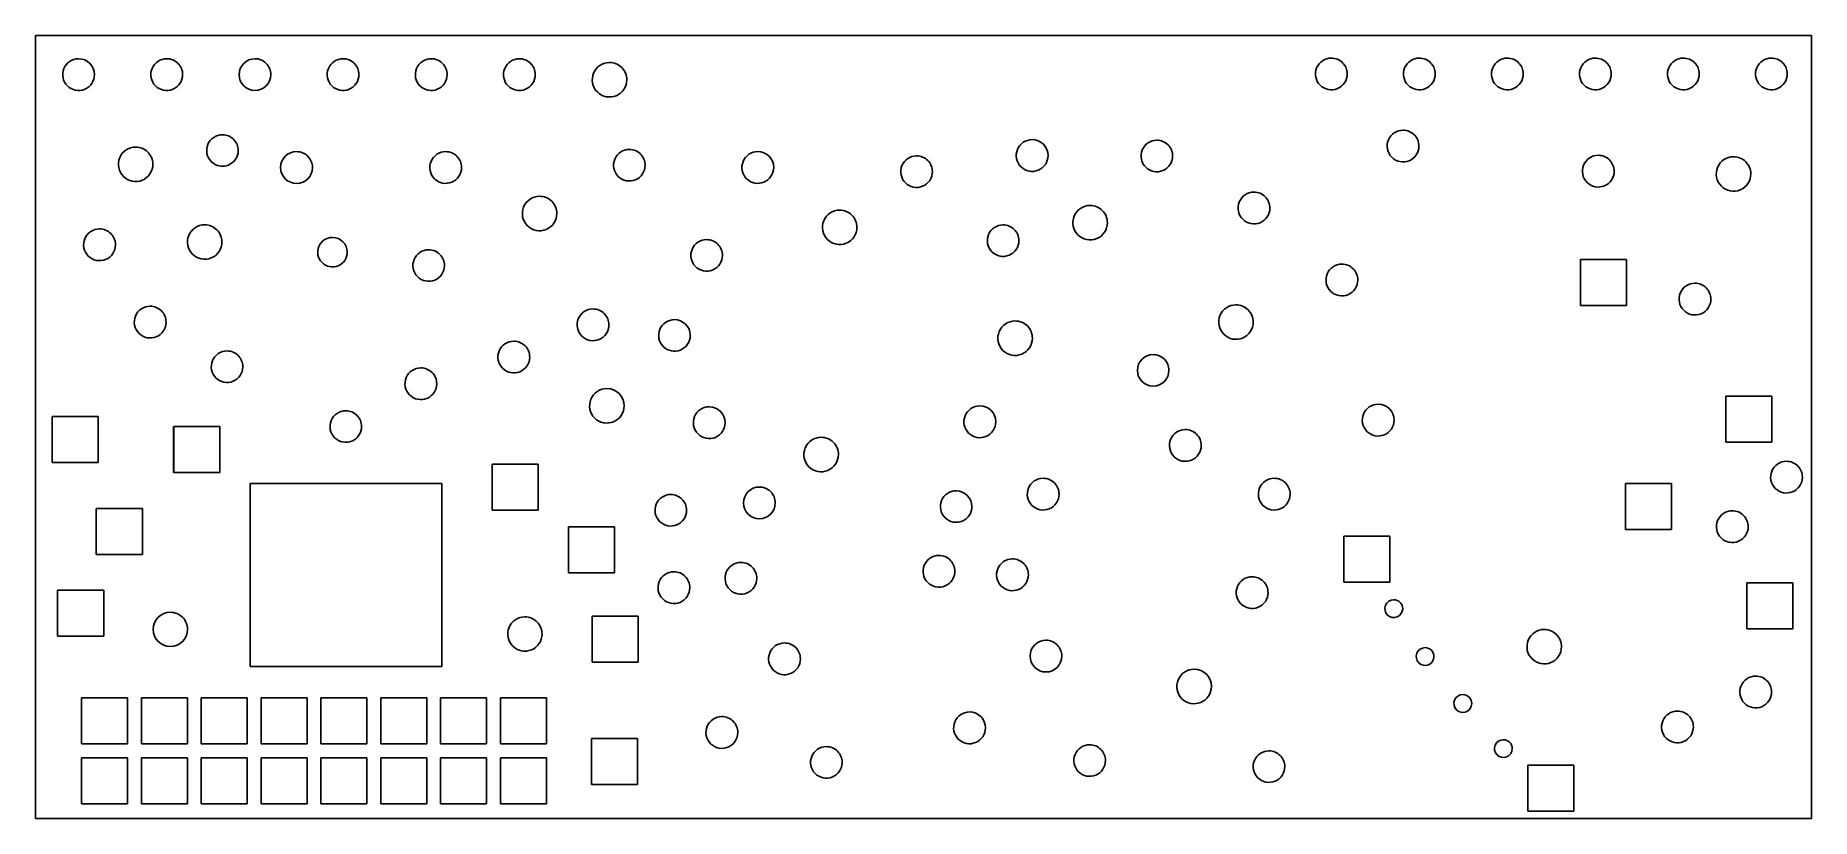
# Model space of a CAD drawing. Extents: x 563 to 152463, y 8 to 67011.
import ezdxf

# ---------------------------------------------------------------- set-up
doc = ezdxf.new("R2010")
doc.units = 0
doc.layers.get('0').update_dxf_attribs({"linetype": 'CONTINUOUS'})

msp = doc.modelspace()

# ---------------------------------------------------------------- linework, layer by layer
at = {"color": 7}
for points in [[(562.99984, 67011.062003), (152462.956777, 67011.062003)], [(562.99984, 65811.062343), (562.99984, 67011.062003)], [(152455.956779, 60008.063988), (152462.956777, 67011.062003)], [(565.99984, 60008.063988), (562.99984, 65811.062343)], [(565.99984, 60008.063988), (565.99984, 8.080998)], [(152455.956779, 8.080998), (152455.956779, 60008.063988)], [(132695.962381, 43913.068551), (132695.962381, 47850.067435)], [(132695.962381, 43913.068551), (132695.962381, 47850.067435)], [(132695.962381, 47850.067435), (136632.961265, 47850.067435)], [(136632.961265, 47850.067435), (136632.961265, 43913.068551)], [(136632.961265, 47850.067435), (136632.961265, 43913.068551)], [(136632.961265, 43913.068551), (132695.962381, 43913.068551)], [(136632.961265, 43913.068551), (132695.962381, 43913.068551)], [(145132.958855, 36149.070752), (147101.958297, 36149.070752)], [(145132.958855, 32212.071868), (145132.958855, 36149.070752)], [(145132.958855, 32212.071868), (145132.958855, 36149.070752)], [(145132.958855, 36149.070752), (149069.957739, 36149.070752)], [(147101.958297, 36149.070752), (149069.957739, 36149.070752)], [(149069.957739, 36149.070752), (149069.957739, 32212.071868)], [(149069.957739, 36149.070752), (149069.957739, 32212.071868)], [(1982.999438, 30480.072359), (1982.999438, 34417.071243)], [(1982.999438, 30480.072359), (1982.999438, 34417.071243)], [(1982.999438, 34417.071243), (5919.998322, 34417.071243)], [(5919.998322, 34417.071243), (5919.998322, 30480.072359)], [(5919.998322, 34417.071243), (5919.998322, 30480.072359)], [(12376.996491, 29614.072604), (12376.996491, 33551.071488)], [(12380.05949, 29615.770604), (12380.05949, 33552.769488)], [(12380.05949, 33552.769488), (16317.058374, 33552.769488)], [(16313.995375, 33551.071488), (16313.995375, 29614.072604)], [(16317.058374, 33552.769488), (16317.058374, 29615.770604)], [(149069.957739, 32212.071868), (145132.958855, 32212.071868)], [(149069.957739, 32212.071868), (145132.958855, 32212.071868)], [(5919.998322, 30480.072359), (1982.999438, 30480.072359)], [(5919.998322, 30480.072359), (1982.999438, 30480.072359)], [(16313.995375, 29614.072604), (12376.996491, 29614.072604)], [(16317.058374, 29615.770604), (12380.05949, 29615.770604)], [(39620.988768, 30322.072404), (41589.988209, 30322.072404)], [(39620.988768, 26385.07352), (39620.988768, 30322.072404)], [(39620.988768, 26385.07352), (39620.988768, 30322.072404)], [(39620.988768, 30322.072404), (43557.987651, 30322.072404)], [(41589.988209, 30322.072404), (43557.987651, 30322.072404)], [(43557.987651, 30322.072404), (43557.987651, 26385.07352)], [(43557.987651, 30322.072404), (43557.987651, 26385.07352)], [(18920.005636, 13019.376309), (18920.005636, 28673.758871)], [(18920.005636, 28673.758871), (35317.635988, 28673.758871)], [(35317.635988, 28673.758871), (35317.635988, 13019.376309)], [(136549.961288, 28669.072872), (138518.96073, 28669.072872)], [(136549.961288, 24732.073989), (136549.961288, 28669.072872)], [(136549.961288, 24732.073989), (136549.961288, 28669.072872)], [(136549.961288, 28669.072872), (140486.960172, 28669.072872)], [(138518.96073, 28669.072872), (140486.960172, 28669.072872)], [(140486.960172, 28669.072872), (140486.960172, 24732.073989)], [(140486.960172, 28669.072872), (140486.960172, 24732.073989)], [(5762.998366, 22606.074591), (5762.998366, 26543.073475)], [(5762.998366, 22606.074591), (5762.998366, 26543.073475)], [(5762.998366, 26543.073475), (9699.99725, 26543.073475)], [(9699.99725, 26543.073475), (9699.99725, 22606.074591)], [(9699.99725, 26543.073475), (9699.99725, 22606.074591)], [(43557.987651, 26385.07352), (39620.988768, 26385.07352)], [(43557.987651, 26385.07352), (39620.988768, 26385.07352)], [(46156.986915, 21031.075038), (46156.986915, 24968.073922)], [(46156.986915, 21031.075038), (46156.986915, 24968.073922)], [(46156.986915, 24968.073922), (50093.985798, 24968.073922)], [(50093.985798, 24968.073922), (50093.985798, 21031.075038)], [(50093.985798, 24968.073922), (50093.985798, 21031.075038)], [(140486.960172, 24732.073989), (136549.961288, 24732.073989)], [(140486.960172, 24732.073989), (136549.961288, 24732.073989)], [(112455.968119, 20244.075261), (112455.968119, 24181.074145)], [(112455.968119, 20244.075261), (112455.968119, 24181.074145)], [(112455.968119, 24181.074145), (116392.967003, 24181.074145)], [(116392.967003, 24181.074145), (116392.967003, 20244.075261)], [(9699.99725, 22606.074591), (5762.998366, 22606.074591)], [(9699.99725, 22606.074591), (5762.998366, 22606.074591)], [(50093.985798, 21031.075038), (46156.986915, 21031.075038)], [(50093.985798, 21031.075038), (46156.986915, 21031.075038)], [(116392.967003, 20244.075261), (112455.968119, 20244.075261)], [(116392.967003, 20244.075261), (112455.968119, 20244.075261)], [(146943.958342, 16228.076399), (146943.958342, 20165.075283)], [(146943.958342, 16228.076399), (146943.958342, 20165.075283)], [(146943.958342, 20165.075283), (150880.957226, 20165.075283)], [(150880.957226, 20165.075283), (150880.957226, 16228.076399)], [(150880.957226, 20165.075283), (150880.957226, 16228.076399)], [(2455.999304, 15598.076578), (2455.999304, 19535.075462)], [(2455.999304, 15598.076578), (2455.999304, 19535.075462)], [(2455.999304, 19535.075462), (6392.998188, 19535.075462)], [(6392.998188, 19535.075462), (6392.998188, 15598.076578)], [(6392.998188, 19535.075462), (6392.998188, 15598.076578)], [(48183.98634, 13393.077203), (48183.98634, 17330.076087)], [(48183.98634, 13393.077203), (48183.98634, 17330.076087)], [(48183.98634, 17330.076087), (52120.985224, 17330.076087)], [(52120.985224, 17330.076087), (52120.985224, 13393.077203)], [(52120.985224, 17330.076087), (52120.985224, 13393.077203)], [(6392.998188, 15598.076578), (2455.999304, 15598.076578)], [(6392.998188, 15598.076578), (2455.999304, 15598.076578)], [(150880.957226, 16228.076399), (146943.958342, 16228.076399)], [(150880.957226, 16228.076399), (146943.958342, 16228.076399)], [(35317.635988, 13019.376309), (18920.005636, 13019.376309)], [(52120.985224, 13393.077203), (48183.98634, 13393.077203)], [(52120.985224, 13393.077203), (48183.98634, 13393.077203)], [(4502.998723, 6385.07919), (4502.998723, 10322.078074)], [(4502.998723, 6385.07919), (4502.998723, 10322.078074)], [(4502.998723, 10322.078074), (8439.997607, 10322.078074)], [(8439.997607, 10322.078074), (8439.997607, 6385.07919)], [(8439.997607, 10322.078074), (8439.997607, 6385.07919)], [(9620.997272, 6385.07919), (9620.997272, 10322.078074)], [(9620.997272, 6385.07919), (9620.997272, 10322.078074)], [(9620.997272, 10322.078074), (13557.996156, 10322.078074)], [(13557.996156, 10322.078074), (13557.996156, 6385.07919)], [(13557.996156, 10322.078074), (13557.996156, 6385.07919)], [(14738.995822, 6385.07919), (14738.995822, 10322.078074)], [(14738.995822, 6385.07919), (14738.995822, 10322.078074)], [(14738.995822, 10322.078074), (18675.994705, 10322.078074)], [(18675.994705, 10322.078074), (18675.994705, 6385.07919)], [(18675.994705, 10322.078074), (18675.994705, 6385.07919)], [(19856.994371, 6385.07919), (19856.994371, 10322.078074)], [(19856.994371, 6385.07919), (19856.994371, 10322.078074)], [(19856.994371, 10322.078074), (23793.993254, 10322.078074)], [(23793.993254, 10322.078074), (23793.993254, 6385.07919)], [(23793.993254, 10322.078074), (23793.993254, 6385.07919)], [(24975.992919, 6385.07919), (24975.992919, 10322.078074)], [(24975.992919, 6385.07919), (24975.992919, 10322.078074)], [(24975.992919, 10322.078074), (28912.991803, 10322.078074)], [(28912.991803, 10322.078074), (28912.991803, 6385.07919)], [(28912.991803, 10322.078074), (28912.991803, 6385.07919)], [(30093.991468, 6385.07919), (30093.991468, 10322.078074)], [(30093.991468, 6385.07919), (30093.991468, 10322.078074)], [(30093.991468, 10322.078074), (34030.990352, 10322.078074)], [(34030.990352, 10322.078074), (34030.990352, 6385.07919)], [(34030.990352, 10322.078074), (34030.990352, 6385.07919)], [(35211.990018, 6385.07919), (35211.990018, 10322.078074)], [(35211.990018, 6385.07919), (35211.990018, 10322.078074)], [(35211.990018, 10322.078074), (39148.988901, 10322.078074)], [(39148.988901, 10322.078074), (39148.988901, 6385.07919)], [(39148.988901, 10322.078074), (39148.988901, 6385.07919)], [(40329.988567, 6385.07919), (40329.988567, 10322.078074)], [(40329.988567, 6385.07919), (40329.988567, 10322.078074)], [(40329.988567, 10322.078074), (44266.98745, 10322.078074)], [(44266.98745, 10322.078074), (44266.98745, 6385.07919)], [(44266.98745, 10322.078074), (44266.98745, 6385.07919)], [(8439.997607, 6385.07919), (4502.998723, 6385.07919)], [(13557.996156, 6385.07919), (9620.997272, 6385.07919)], [(18675.994705, 6385.07919), (14738.995822, 6385.07919)], [(23793.993254, 6385.07919), (19856.994371, 6385.07919)], [(28912.991803, 6385.07919), (24975.992919, 6385.07919)], [(34030.990352, 6385.07919), (30093.991468, 6385.07919)], [(39148.988901, 6385.07919), (35211.990018, 6385.07919)], [(44266.98745, 6385.07919), (40329.988567, 6385.07919)], [(48124.986357, 2921.080172), (48124.986357, 6858.079056)], [(48124.986357, 2921.080172), (48124.986357, 6858.079056)], [(48124.986357, 6858.079056), (52061.985241, 6858.079056)], [(52061.985241, 6858.079056), (52061.985241, 2921.080172)], [(52061.985241, 6858.079056), (52061.985241, 2921.080172)], [(4502.998723, 1267.080641), (4502.998723, 5204.079525)], [(4502.998723, 1267.080641), (4502.998723, 5204.079525)], [(4502.998723, 5204.079525), (8439.997607, 5204.079525)], [(8439.997607, 5204.079525), (8439.997607, 1267.080641)], [(8439.997607, 5204.079525), (8439.997607, 1267.080641)], [(9620.997272, 1267.080641), (9620.997272, 5204.079525)], [(9620.997272, 1267.080641), (9620.997272, 5204.079525)], [(9620.997272, 5204.079525), (13557.996156, 5204.079525)], [(13557.996156, 5204.079525), (13557.996156, 1267.080641)], [(13557.996156, 5204.079525), (13557.996156, 1267.080641)], [(14738.995822, 1267.080641), (14738.995822, 5204.079525)], [(14738.995822, 1267.080641), (14738.995822, 5204.079525)], [(14738.995822, 5204.079525), (18675.994705, 5204.079525)], [(18675.994705, 5204.079525), (18675.994705, 1267.080641)], [(18675.994705, 5204.079525), (18675.994705, 1267.080641)], [(19856.994371, 1267.080641), (19856.994371, 5204.079525)], [(19856.994371, 1267.080641), (19856.994371, 5204.079525)], [(19856.994371, 5204.079525), (23793.993254, 5204.079525)], [(23793.993254, 5204.079525), (23793.993254, 1267.080641)], [(23793.993254, 5204.079525), (23793.993254, 1267.080641)], [(24975.992919, 1267.080641), (24975.992919, 5204.079525)], [(24975.992919, 1267.080641), (24975.992919, 5204.079525)], [(24975.992919, 5204.079525), (28912.991803, 5204.079525)], [(28912.991803, 5204.079525), (28912.991803, 1267.080641)], [(28912.991803, 5204.079525), (28912.991803, 1267.080641)], [(30093.991468, 1267.080641), (30093.991468, 5204.079525)], [(30093.991468, 1267.080641), (30093.991468, 5204.079525)], [(30093.991468, 5204.079525), (34030.990352, 5204.079525)], [(34030.990352, 5204.079525), (34030.990352, 1267.080641)], [(34030.990352, 5204.079525), (34030.990352, 1267.080641)], [(35211.990018, 1267.080641), (35211.990018, 5204.079525)], [(35211.990018, 1267.080641), (35211.990018, 5204.079525)], [(35211.990018, 5204.079525), (39148.988901, 5204.079525)], [(39148.988901, 5204.079525), (39148.988901, 1267.080641)], [(39148.988901, 5204.079525), (39148.988901, 1267.080641)], [(40329.988567, 1267.080641), (40329.988567, 5204.079525)], [(40329.988567, 1267.080641), (40329.988567, 5204.079525)], [(40329.988567, 5204.079525), (44266.98745, 5204.079525)], [(44266.98745, 5204.079525), (44266.98745, 1267.080641)], [(44266.98745, 5204.079525), (44266.98745, 1267.080641)], [(128203.963655, 4574.079703), (130171.963097, 4574.079703)], [(128203.963655, 637.080819), (128203.963655, 4574.079703)], [(128203.963655, 637.080819), (128203.963655, 4574.079703)], [(128203.963655, 4574.079703), (132140.962538, 4574.079703)], [(130171.963097, 4574.079703), (132140.962538, 4574.079703)], [(132140.962538, 4574.079703), (132140.962538, 637.080819)], [(132140.962538, 4574.079703), (132140.962538, 637.080819)], [(52061.985241, 2921.080172), (48124.986357, 2921.080172)], [(52061.985241, 2921.080172), (48124.986357, 2921.080172)], [(565.99984, 8.080998), (120565.96582, 8.080998)], [(8439.997607, 1267.080641), (4502.998723, 1267.080641)], [(13557.996156, 1267.080641), (9620.997272, 1267.080641)], [(18675.994705, 1267.080641), (14738.995822, 1267.080641)], [(23793.993254, 1267.080641), (19856.994371, 1267.080641)], [(28912.991803, 1267.080641), (24975.992919, 1267.080641)], [(34030.990352, 1267.080641), (30093.991468, 1267.080641)], [(39148.988901, 1267.080641), (35211.990018, 1267.080641)], [(44266.98745, 1267.080641), (40329.988567, 1267.080641)], [(120565.96582, 8.080998), (152455.956779, 8.080998)], [(132140.962538, 637.080819), (128203.963655, 637.080819)], [(132140.962538, 637.080819), (128203.963655, 637.080819)]]:
    msp.add_lwpolyline(points, dxfattribs=at)
for points in [[(4247.748796, 65026.733465)], [(11787.796658, 65026.733465)], [(19327.795521, 65026.733465)], [(26867.793383, 65026.733465)], [(34407.791245, 65026.733465)], [(41947.789108, 65026.733565)], [(49661.087921, 64699.979658)], [(111395.96842, 65083.423349)], [(118923.966285, 65083.423349)], [(126450.964152, 65083.423349)], [(133978.962017, 65083.423349)], [(141505.959883, 65083.423349)], [(149033.957749, 65083.423349)], [(16550.895308, 58522.445109)], [(85802.873675, 58099.185329)], [(96472.17565, 58049.984843)], [(117530.96668, 58910.194699)], [(9125.527713, 57469.758707)], [(22889.493511, 57075.585619)], [(35645.387895, 57075.585619)], [(51353.985441, 57262.585066)], [(62338.283327, 57075.585619)], [(75920.978477, 56711.385222)], [(134227.961947, 56760.585709)], [(145798.958666, 56640.941942)], [(43676.885618, 53255.142902)], [(104778.970295, 53610.986601)], [(69346.183341, 52074.043237)], [(90763.474269, 52467.743126)], [(6039.088088, 50461.387494)], [(15031.195739, 50814.142594)], [(83322.578378, 50805.887897)], [(25960.29364, 49734.3577)], [(34188.689308, 48679.888499)], [(57968.182566, 49546.087254)], [(112298.968164, 47449.587348)], [(142495.959603, 45815.689811)], [(10369.79706, 43847.190369)], [(48243.787323, 43610.989436)], [(55212.285347, 42695.689196)], [(84350.078087, 42585.845927)], [(103235.970733, 43963.746536)], [(16944.595196, 40018.489955)], [(41472.187243, 40855.089218)], [(96157.17574, 39703.590044)], [(33519.388497, 38571.589865)], [(49432.786986, 36798.450568)], [(58188.682504, 35240.891809)], [(81330.374943, 35311.789789)], [(115400.967284, 35453.493749)], [(27102.092317, 34900.392406)], [(67759.58279, 32629.15075)], [(98909.17496, 33292.091362)], [(150327.177383, 30577.151131)], [(86747.772407, 29122.791544)], [(106511.969804, 29122.791544)], [(54897.382437, 27735.093437)], [(62476.084288, 28374.791756)], [(79306.774517, 28049.991348)], [(145688.958698, 26343.292332)], [(60897.380736, 21921.997585)], [(77835.485934, 22525.473414)], [(84121.773152, 22221.1965)], [(55166.48836, 21121.317812)], [(104621.97034, 20697.594932)], [(116735.966906, 18721.877672)], [(12102.096569, 17654.905295)], [(42416.987975, 17261.201406)], [(86983.97534, 15264.499473)], [(129605.963257, 16184.257412)], [(64621.78268, 15028.29554)], [(119412.966147, 14627.378833)], [(99661.073746, 12782.656376)], [(147692.958129, 12193.699343)], [(80448.477193, 9122.797214)], [(122640.965232, 10611.578972)], [(140999.960027, 9201.598191)], [(59267.381198, 8729.098325)], [(68204.378664, 6160.298554)], [(90724.07628, 6317.701509)], [(126105.964249, 6753.381065)], [(106062.969931, 5798.099656)]]:
    msp.add_lwpolyline(points, close=True, dxfattribs=at)
for points in [[(2991.438547, 64187.293794), (2780.964183, 63679.163731), (2897.304646, 63094.280728), (3286.210559, 62705.374814)], [(4247.748796, 65026.733465), (3697.752778, 65026.733465), (3201.912911, 64695.423858), (2991.438547, 64187.293794)], [(5607.56921, 63666.913051), (5607.56921, 64417.921128), (4998.756873, 65026.733465), (4247.748796, 65026.733465)], [(10531.486409, 64187.293794), (10321.012046, 63679.163731), (10437.352508, 63094.280728), (10826.258422, 62705.374814)], [(11787.796658, 65026.733465), (11237.800641, 65026.733465), (10741.960773, 64695.423858), (10531.486409, 64187.293794)], [(12749.334894, 64628.451287), (12494.319099, 64883.467083), (12148.443455, 65026.733465), (11787.796658, 65026.733465)], [(13147.617073, 63666.913051), (13147.617073, 64027.559848), (13004.35069, 64373.435491), (12749.334894, 64628.451287)], [(19327.795521, 65026.733465), (18576.787443, 65026.733465), (17967.975106, 64417.921128), (17967.975106, 63666.913051)], [(20289.333757, 64628.451287), (20034.317961, 64883.467083), (19688.442318, 65026.733465), (19327.795521, 65026.733465)], [(20687.615935, 63666.913051), (20687.615935, 64027.559848), (20544.349553, 64373.435491), (20289.333757, 64628.451287)], [(25611.483134, 64187.293794), (25401.00877, 63679.163731), (25517.349233, 63094.280728), (25906.255147, 62705.374814)], [(26867.793383, 65026.733465), (26317.797366, 65026.733465), (25821.957498, 64695.423858), (25611.483134, 64187.293794)], [(27829.331619, 64628.451287), (27574.315823, 64883.467083), (27228.44018, 65026.733465), (26867.793383, 65026.733465)], [(28227.613798, 63666.913051), (28227.613798, 64027.559848), (28084.347415, 64373.435491), (27829.331619, 64628.451287)], [(33151.480997, 64187.293794), (32941.006633, 63679.163731), (33057.347096, 63094.280728), (33446.253009, 62705.374814)], [(34407.791245, 65026.733465), (33857.795228, 65026.733465), (33361.95536, 64695.423858), (33151.480997, 64187.293794)], [(35369.329482, 64628.451287), (35114.313686, 64883.467083), (34768.438043, 65026.733465), (34407.791245, 65026.733465)], [(35767.61166, 63666.913051), (35767.61166, 64027.559848), (35624.345278, 64373.435491), (35369.329482, 64628.451287)], [(40691.478767, 64187.293833), (40481.004387, 63679.163732), (40597.344859, 63094.280686), (40986.250801, 62705.374744)], [(41947.789108, 65026.733565), (41397.79305, 65026.733565), (40901.953146, 64695.423933), (40691.478767, 64187.293833)], [(42909.327415, 64628.451358), (42654.3116, 64883.467172), (42308.435932, 65026.733565), (41947.789108, 65026.733565)], [(43307.609622, 63666.913051), (43307.609622, 64027.559874), (43164.34323, 64373.435543), (42909.327415, 64628.451358)], [(49661.087921, 64699.979658), (49063.949335, 64699.979658), (48525.608859, 64340.272052), (48297.093815, 63788.587934)], [(50705.043814, 64267.558969), (50428.169496, 64544.433286), (50052.647336, 64699.979658), (49661.087921, 64699.979658)], [(51137.464503, 63223.603076), (51137.464503, 63615.162491), (50981.918131, 63990.684651), (50705.043814, 64267.558969)], [(110139.658171, 64243.983678), (109929.183807, 63735.853615), (110045.52427, 63150.970612), (110434.430183, 62762.064698)], [(111395.96842, 65083.423349), (110845.972402, 65083.423349), (110350.132534, 64752.113742), (110139.658171, 64243.983678)], [(112357.506656, 64685.141171), (112102.49086, 64940.156967), (111756.615217, 65083.423349), (111395.96842, 65083.423349)], [(112755.788834, 63723.602935), (112755.788834, 64084.249732), (112612.522452, 64430.125375), (112357.506656, 64685.141171)], [(117667.656037, 64243.983678), (117457.181673, 63735.853615), (117573.522136, 63150.970612), (117962.428049, 62762.064698)], [(118923.966285, 65083.423349), (118373.970268, 65083.423349), (117878.1304, 64752.113742), (117667.656037, 64243.983678)], [(119885.504522, 64685.141171), (119630.488726, 64940.156967), (119284.613083, 65083.423349), (118923.966285, 65083.423349)], [(120283.7867, 63723.602935), (120283.7867, 64084.249732), (120140.520318, 64430.125375), (119885.504522, 64685.141171)], [(125194.653903, 64243.983678), (124984.179539, 63735.853615), (125100.520002, 63150.970612), (125489.425915, 62762.064698)], [(126450.964152, 65083.423349), (125900.968134, 65083.423349), (125405.128266, 64752.113742), (125194.653903, 64243.983678)], [(127412.502388, 64685.141171), (127157.486592, 64940.156967), (126811.610949, 65083.423349), (126450.964152, 65083.423349)], [(127810.784566, 63723.602935), (127810.784566, 64084.249732), (127667.518184, 64430.125375), (127412.502388, 64685.141171)], [(132722.651769, 64243.983678), (132512.177405, 63735.853615), (132628.517868, 63150.970612), (133017.423781, 62762.064698)], [(133978.962017, 65083.423349), (133428.966, 65083.423349), (132933.126132, 64752.113742), (132722.651769, 64243.983678)], [(134940.500254, 64685.141171), (134685.484458, 64940.156967), (134339.608814, 65083.423349), (133978.962017, 65083.423349)], [(135338.782432, 63723.602935), (135338.782432, 64084.249732), (135195.51605, 64430.125375), (134940.500254, 64685.141171)], [(140249.649635, 64243.983678), (140039.175271, 63735.853615), (140155.515734, 63150.970612), (140544.421647, 62762.064698)], [(141505.959883, 65083.423349), (140955.963866, 65083.423349), (140460.123998, 64752.113742), (140249.649635, 64243.983678)], [(142467.49812, 64685.141171), (142212.482324, 64940.156967), (141866.606681, 65083.423349), (141505.959883, 65083.423349)], [(142865.780298, 63723.602935), (142865.780298, 64084.249732), (142722.513916, 64430.125375), (142467.49812, 64685.141171)], [(147777.6475, 64243.983678), (147567.173137, 63735.853615), (147683.513599, 63150.970612), (148072.419513, 62762.064698)], [(149033.957749, 65083.423349), (148483.961732, 65083.423349), (147988.121864, 64752.113742), (147777.6475, 64243.983678)], [(149995.495986, 64685.141171), (149740.48019, 64940.156967), (149394.604546, 65083.423349), (149033.957749, 65083.423349)], [(150393.778164, 63723.602935), (150393.778164, 64084.249732), (150250.511781, 64430.125375), (149995.495986, 64685.141171)], [(3286.210559, 62705.374814), (3675.116473, 62316.468901), (4259.999476, 62200.128438), (4768.129539, 62410.602802)], [(4768.129539, 62410.602802), (5276.259603, 62621.077165), (5607.56921, 63116.917033), (5607.56921, 63666.913051)], [(10826.258422, 62705.374814), (11215.164335, 62316.468901), (11800.047338, 62200.128438), (12308.177402, 62410.602802)], [(12308.177402, 62410.602802), (12816.307465, 62621.077165), (13147.617073, 63116.917033), (13147.617073, 63666.913051)], [(17967.975106, 63666.913051), (17967.975106, 62915.904973), (18576.787443, 62307.092636), (19327.795521, 62307.092636)], [(19327.795521, 62307.092636), (20078.803598, 62307.092636), (20687.615935, 62915.904973), (20687.615935, 63666.913051)], [(25906.255147, 62705.374814), (26295.16106, 62316.468901), (26880.044063, 62200.128438), (27388.174127, 62410.602802)], [(27388.174127, 62410.602802), (27896.30419, 62621.077165), (28227.613798, 63116.917033), (28227.613798, 63666.913051)], [(33446.253009, 62705.374814), (33835.158923, 62316.468901), (34420.041926, 62200.128438), (34928.171989, 62410.602802)], [(34928.171989, 62410.602802), (35436.302053, 62621.077165), (35767.61166, 63116.917033), (35767.61166, 63666.913051)], [(40986.250801, 62705.374744), (41375.156743, 62316.468801), (41960.039789, 62200.12833), (42468.16989, 62410.602709)], [(42468.16989, 62410.602709), (42976.299991, 62621.077089), (43307.609622, 63116.916993), (43307.609622, 63666.913051)], [(48297.093815, 63788.587934), (48068.578772, 63236.903816), (48194.891285, 62601.887928), (48617.132029, 62179.647184)], [(50226.072779, 61859.60897), (50777.756897, 62088.124014), (51137.464503, 62626.46449), (51137.464503, 63223.603076)], [(110434.430183, 62762.064698), (110823.336097, 62373.158785), (111408.2191, 62256.818322), (111916.349163, 62467.292686)], [(111916.349163, 62467.292686), (112424.479227, 62677.767049), (112755.788834, 63173.606917), (112755.788834, 63723.602935)], [(117962.428049, 62762.064698), (118351.333963, 62373.158785), (118936.216966, 62256.818322), (119444.347029, 62467.292686)], [(119444.347029, 62467.292686), (119952.477092, 62677.767049), (120283.7867, 63173.606917), (120283.7867, 63723.602935)], [(125489.425915, 62762.064698), (125878.331829, 62373.158785), (126463.214832, 62256.818322), (126971.344895, 62467.292686)], [(126971.344895, 62467.292686), (127479.474959, 62677.767049), (127810.784566, 63173.606917), (127810.784566, 63723.602935)], [(133017.423781, 62762.064698), (133406.329695, 62373.158785), (133991.212698, 62256.818322), (134499.342761, 62467.292686)], [(134499.342761, 62467.292686), (135007.472824, 62677.767049), (135338.782432, 63173.606917), (135338.782432, 63723.602935)], [(140544.421647, 62762.064698), (140933.327561, 62373.158785), (141518.210564, 62256.818322), (142026.340627, 62467.292686)], [(142026.340627, 62467.292686), (142534.470691, 62677.767049), (142865.780298, 63173.606917), (142865.780298, 63723.602935)], [(148072.419513, 62762.064698), (148461.325427, 62373.158785), (149046.208429, 62256.818322), (149554.338493, 62467.292686)], [(149554.338493, 62467.292686), (150062.468556, 62677.767049), (150393.778164, 63173.606917), (150393.778164, 63723.602935)], [(48617.132029, 62179.647184), (49039.372773, 61757.40644), (49674.388661, 61631.093927), (50226.072779, 61859.60897)], [(16550.895308, 58522.445109), (16004.863222, 58522.445109), (15512.596971, 58193.523316), (15303.639538, 57689.055447)], [(17505.503546, 58127.03343), (17252.3257, 58380.211276), (16908.942852, 58522.445109), (16550.895308, 58522.445109)], [(17900.915225, 57172.425192), (17900.915225, 57530.472735), (17758.681392, 57873.855584), (17505.503546, 58127.03343)], [(85802.873675, 58099.185329), (85252.877658, 58099.185329), (84757.03779, 57767.875722), (84546.563426, 57259.745658)], [(87162.69409, 56739.364915), (87162.69409, 57490.372992), (86553.881753, 58099.185329), (85802.873675, 58099.185329)], [(96472.17565, 58049.984843), (95926.143564, 58049.984843), (95433.877313, 57721.06305), (95224.91988, 57216.595181)], [(97426.783889, 57654.573164), (97173.606043, 57907.75101), (96830.223194, 58049.984843), (96472.17565, 58049.984843)], [(116274.656431, 58070.755028), (116064.182068, 57562.624965), (116180.522531, 56977.741962), (116569.428444, 56588.836048)], [(117530.96668, 58910.194699), (116980.970663, 58910.194699), (116485.130795, 58578.885092), (116274.656431, 58070.755028)], [(118492.504917, 58511.912521), (118237.489121, 58766.928317), (117891.613477, 58910.194699), (117530.96668, 58910.194699)], [(118890.787095, 57550.374285), (118890.787095, 57911.021082), (118747.520712, 58256.896725), (118492.504917, 58511.912521)], [(7761.533607, 56558.366984), (7533.018563, 56006.682866), (7659.331077, 55371.666977), (8081.571821, 54949.426234)], [(9125.527713, 57469.758707), (8528.389127, 57469.758707), (7990.048651, 57110.051102), (7761.533607, 56558.366984)], [(10169.483605, 57037.338018), (9892.609288, 57314.212336), (9517.087128, 57469.758707), (9125.527713, 57469.758707)], [(10601.904294, 55993.382126), (10601.904294, 56384.941541), (10446.357923, 56760.463701), (10169.483605, 57037.338018)], [(15303.639538, 57689.055447), (15094.682105, 57184.587579), (15210.184079, 56603.919944), (15596.28707, 56217.816954)], [(15596.28707, 56217.816954), (15982.390061, 55831.713963), (16563.057695, 55716.211989), (17067.525564, 55925.169422)], [(17067.525564, 55925.169422), (17571.993432, 56134.126855), (17900.915225, 56626.393106), (17900.915225, 57172.425192)], [(22889.493511, 57075.585619), (22138.485433, 57075.585619), (21529.673096, 56466.773282), (21529.673096, 55715.765205)], [(23851.031747, 56677.303441), (23596.015951, 56932.319237), (23250.140308, 57075.585619), (22889.493511, 57075.585619)], [(24249.313925, 55715.765205), (24249.313925, 56076.412002), (24106.047543, 56422.287645), (23851.031747, 56677.303441)], [(34389.077646, 56236.145948), (34178.603282, 55728.015885), (34294.943745, 55143.132882), (34683.849658, 54754.226968)], [(35645.387895, 57075.585619), (35095.391877, 57075.585619), (34599.55201, 56744.276012), (34389.077646, 56236.145948)], [(36606.926131, 56677.303441), (36351.910335, 56932.319237), (36006.034692, 57075.585619), (35645.387895, 57075.585619)], [(37005.208309, 55715.765205), (37005.208309, 56076.412002), (36861.941927, 56422.287645), (36606.926131, 56677.303441)], [(50106.729671, 56429.195405), (49897.772238, 55924.727536), (50013.274212, 55344.059902), (50399.377203, 54957.956911)], [(51353.985441, 57262.585066), (50807.953355, 57262.585066), (50315.687104, 56933.663273), (50106.729671, 56429.195405)], [(52308.59368, 56867.173387), (52055.415833, 57120.351233), (51712.032985, 57262.585066), (51353.985441, 57262.585066)], [(52704.005359, 55912.565149), (52704.005359, 56270.612693), (52561.771526, 56613.995541), (52308.59368, 56867.173387)], [(61081.973078, 56236.145948), (60871.498715, 55728.015885), (60987.839177, 55143.132882), (61376.745091, 54754.226968)], [(62338.283327, 57075.585619), (61788.28731, 57075.585619), (61292.447442, 56744.276012), (61081.973078, 56236.145948)], [(63698.103742, 55715.765205), (63698.103742, 56466.773282), (63089.291405, 57075.585619), (62338.283327, 57075.585619)], [(75920.978477, 56711.385222), (75374.94639, 56711.385222), (74882.68014, 56382.46343), (74673.722707, 55877.995561)], [(76875.586715, 56315.973543), (76622.408869, 56569.15139), (76279.02602, 56711.385222), (75920.978477, 56711.385222)], [(77270.998394, 55361.365305), (77270.998394, 55719.412849), (77128.764561, 56062.795697), (76875.586715, 56315.973543)], [(84546.563426, 57259.745658), (84336.089063, 56751.615595), (84452.429525, 56166.732592), (84841.335439, 55777.826678)], [(86323.254419, 55483.054666), (86831.384482, 55693.529029), (87162.69409, 56189.368897), (87162.69409, 56739.364915)], [(95224.91988, 57216.595181), (95015.962447, 56712.127313), (95131.464421, 56131.459678), (95517.567412, 55745.356687)], [(96988.805906, 55452.709156), (97493.273775, 55661.666589), (97822.195568, 56153.932839), (97822.195568, 56699.964926)], [(97822.195568, 56699.964926), (97822.195568, 57058.012469), (97679.961735, 57401.395318), (97426.783889, 57654.573164)], [(116569.428444, 56588.836048), (116958.334358, 56199.930135), (117543.217361, 56083.589672), (118051.347424, 56294.064036)], [(118051.347424, 56294.064036), (118559.477487, 56504.5384), (118890.787095, 57000.378267), (118890.787095, 57550.374285)], [(134227.961947, 56760.585709), (133677.965929, 56760.585709), (133182.126062, 56429.276101), (132971.651698, 55921.146038)], [(135189.500183, 56362.30353), (134934.484387, 56617.319326), (134588.608744, 56760.585709), (134227.961947, 56760.585709)], [(135587.782361, 55400.765294), (135587.782361, 55761.412091), (135444.515979, 56107.287734), (135189.500183, 56362.30353)], [(145798.958666, 56640.941942), (145201.82008, 56640.941942), (144663.479604, 56281.234337), (144434.964561, 55729.550219)], [(146842.914559, 56208.521253), (146566.040241, 56485.395571), (146190.518081, 56640.941942), (145798.958666, 56640.941942)], [(147275.335248, 55164.565361), (147275.335248, 55556.124776), (147119.788876, 55931.646936), (146842.914559, 56208.521253)], [(8081.571821, 54949.426234), (8503.812564, 54527.18549), (9138.828453, 54400.872976), (9690.512571, 54629.38802)], [(9690.512571, 54629.38802), (10242.196689, 54857.903064), (10601.904294, 55396.24354), (10601.904294, 55993.382126)], [(21529.673096, 55715.765205), (21529.673096, 54964.757127), (22138.485433, 54355.94479), (22889.493511, 54355.94479)], [(22889.493511, 54355.94479), (23640.501588, 54355.94479), (24249.313925, 54964.757127), (24249.313925, 55715.765205)], [(34683.849658, 54754.226968), (35072.755572, 54365.321055), (35657.638575, 54248.980592), (36165.768638, 54459.454956)], [(36165.768638, 54459.454956), (36673.898702, 54669.92932), (37005.208309, 55165.769187), (37005.208309, 55715.765205)], [(50399.377203, 54957.956911), (50785.480194, 54571.85392), (51366.147828, 54456.351946), (51870.615697, 54665.309379)], [(51870.615697, 54665.309379), (52375.083566, 54874.266812), (52704.005359, 55366.533063), (52704.005359, 55912.565149)], [(61376.745091, 54754.226968), (61765.651005, 54365.321055), (62350.534007, 54248.980592), (62858.664071, 54459.454956)], [(62858.664071, 54459.454956), (63366.794134, 54669.92932), (63698.103742, 55165.769187), (63698.103742, 55715.765205)], [(74673.722707, 55877.995561), (74464.765274, 55373.527692), (74580.267247, 54792.860058), (74966.370238, 54406.757067)], [(76437.608732, 54114.109535), (76942.076601, 54323.066968), (77270.998394, 54815.333219), (77270.998394, 55361.365305)], [(84841.335439, 55777.826678), (85230.241352, 55388.920765), (85815.124355, 55272.580302), (86323.254419, 55483.054666)], [(95517.567412, 55745.356687), (95903.670403, 55359.253697), (96484.338038, 55243.751723), (96988.805906, 55452.709156)], [(132971.651698, 55921.146038), (132761.177334, 55413.015974), (132877.517797, 54828.132971), (133266.42371, 54439.227058)], [(134748.34269, 54144.455045), (135256.472754, 54354.929409), (135587.782361, 54850.769277), (135587.782361, 55400.765294)], [(144434.964561, 55729.550219), (144206.449517, 55177.866101), (144332.76203, 54542.850212), (144755.002774, 54120.609469)], [(146363.943524, 53800.571255), (146915.627642, 54029.086299), (147275.335248, 54567.426775), (147275.335248, 55164.565361)], [(43676.885618, 53255.142902), (43079.747031, 53255.142902), (42541.406556, 52895.435296), (42312.891512, 52343.751179)], [(44720.84151, 52822.722213), (44443.967193, 53099.596531), (44068.445032, 53255.142902), (43676.885618, 53255.142902)], [(74966.370238, 54406.757067), (75352.473229, 54020.654076), (75933.140864, 53905.152102), (76437.608732, 54114.109535)], [(104778.970295, 53610.986601), (104228.974278, 53610.986601), (103733.13441, 53279.676994), (103522.660047, 52771.546931)], [(105740.508532, 53212.704423), (105485.492736, 53467.720219), (105139.617093, 53610.986601), (104778.970295, 53610.986601)], [(106138.79071, 52251.166187), (106138.79071, 52611.812984), (105995.524328, 52957.688627), (105740.508532, 53212.704423)], [(133266.42371, 54439.227058), (133655.329624, 54050.321144), (134240.212627, 53933.980681), (134748.34269, 54144.455045)], [(144755.002774, 54120.609469), (145177.243518, 53698.368725), (145812.259406, 53572.056211), (146363.943524, 53800.571255)], [(42312.891512, 52343.751179), (42084.376468, 51792.067061), (42210.688982, 51157.051172), (42632.929725, 50734.810429)], [(44241.870475, 50414.772215), (44793.554593, 50643.287259), (45153.262199, 51181.627735), (45153.262199, 51778.766321)], [(45153.262199, 51778.766321), (45153.262199, 52170.325735), (44997.715827, 52545.847896), (44720.84151, 52822.722213)], [(69346.183341, 52074.043237), (68749.044754, 52074.043237), (68210.704278, 51714.335631), (67982.189235, 51162.651513)], [(70390.139233, 51641.622548), (70113.264916, 51918.496865), (69737.742755, 52074.043237), (69346.183341, 52074.043237)], [(90763.474269, 52467.743126), (90166.335682, 52467.743126), (89627.995207, 52108.03552), (89399.480163, 51556.351402)], [(91807.430161, 52035.322436), (91530.555844, 52312.196754), (91155.033683, 52467.743126), (90763.474269, 52467.743126)], [(92239.85085, 50991.366544), (92239.85085, 51382.925959), (92084.304478, 51758.448119), (91807.430161, 52035.322436)], [(103522.660047, 52771.546931), (103312.185683, 52263.416867), (103428.526146, 51678.533864), (103817.432059, 51289.627951)], [(105299.351039, 50994.855938), (105807.481103, 51205.330302), (106138.79071, 51701.17017), (106138.79071, 52251.166187)], [(6039.088088, 50461.387494), (5489.092071, 50461.387494), (4993.252203, 50130.077887), (4782.777839, 49621.947823)], [(7000.626324, 50063.105316), (6745.610528, 50318.121112), (6399.734885, 50461.387494), (6039.088088, 50461.387494)], [(15031.195739, 50814.142594), (14434.057152, 50814.142594), (13895.716677, 50454.434989), (13667.201633, 49902.750871)], [(16075.151631, 50381.721905), (15798.277314, 50658.596223), (15422.755153, 50814.142594), (15031.195739, 50814.142594)], [(16507.57232, 49337.766013), (16507.57232, 49729.325427), (16352.025948, 50104.847588), (16075.151631, 50381.721905)], [(42632.929725, 50734.810429), (43055.170469, 50312.569685), (43690.186357, 50186.257171), (44241.870475, 50414.772215)], [(67982.189235, 51162.651513), (67753.674191, 50610.967395), (67879.986705, 49975.951507), (68302.227448, 49553.710763)], [(69911.168198, 49233.67255), (70462.852316, 49462.187594), (70822.559922, 50000.528069), (70822.559922, 50597.666656)], [(70822.559922, 50597.666656), (70822.559922, 50989.22607), (70667.01355, 51364.748231), (70390.139233, 51641.622548)], [(83322.578378, 50805.887897), (82776.546292, 50805.887897), (82284.280041, 50476.966104), (82075.322608, 49972.498235)], [(84277.186617, 50410.476218), (84024.00877, 50663.654064), (83680.625922, 50805.887897), (83322.578378, 50805.887897)], [(84672.598296, 49455.867979), (84672.598296, 49813.915523), (84530.364463, 50157.298372), (84277.186617, 50410.476218)], [(89399.480163, 51556.351402), (89170.965119, 51004.667284), (89297.277633, 50369.651395), (89719.518376, 49947.410652)], [(91328.459126, 49627.372438), (91880.143244, 49855.887482), (92239.85085, 50394.227958), (92239.85085, 50991.366544)], [(103817.432059, 51289.627951), (104206.337973, 50900.722037), (104791.220976, 50784.381574), (105299.351039, 50994.855938)], [(4782.777839, 49621.947823), (4572.303475, 49113.81776), (4688.643938, 48528.934757), (5077.549852, 48140.028844)], [(6559.468832, 47845.256831), (7067.598895, 48055.731195), (7398.908502, 48551.571062), (7398.908502, 49101.56708)], [(7398.908502, 49101.56708), (7398.908502, 49462.213877), (7255.64212, 49808.08952), (7000.626324, 50063.105316)], [(13667.201633, 49902.750871), (13438.686589, 49351.066753), (13564.999103, 48716.050864), (13987.239846, 48293.810121)], [(15596.180596, 47973.771907), (16147.864714, 48202.286951), (16507.57232, 48740.627427), (16507.57232, 49337.766013)], [(24793.719785, 48954.877971), (24598.279296, 48483.042891), (24706.30973, 47939.93722), (25067.436666, 47578.810284)], [(25960.29364, 49734.3577), (25449.58303, 49734.3577), (24989.160274, 49426.713051), (24793.719785, 48954.877971)], [(26853.150614, 49364.524233), (26616.350222, 49601.324625), (26295.179967, 49734.3577), (25960.29364, 49734.3577)], [(27222.984082, 48471.667258), (27222.984082, 48806.553585), (27089.951007, 49127.72384), (26853.150614, 49364.524233)], [(34188.689308, 48679.888499), (33642.657221, 48679.888499), (33150.390971, 48350.966706), (32941.433538, 47846.498838)], [(35143.297546, 48284.47682), (34890.1197, 48537.654666), (34546.736851, 48679.888499), (34188.689308, 48679.888499)], [(56720.926796, 48712.697592), (56511.969363, 48208.229724), (56627.471337, 47627.562089), (57013.574328, 47241.459098)], [(57968.182566, 49546.087254), (57422.15048, 49546.087254), (56929.884229, 49217.165461), (56720.926796, 48712.697592)], [(58922.790804, 49150.675575), (58669.612958, 49403.853421), (58326.23011, 49546.087254), (57968.182566, 49546.087254)], [(59318.202483, 48196.067337), (59318.202483, 48554.11488), (59175.968651, 48897.497729), (58922.790804, 49150.675575)], [(68302.227448, 49553.710763), (68724.468192, 49131.47002), (69359.48408, 49005.157506), (69911.168198, 49233.67255)], [(82075.322608, 49972.498235), (81866.365175, 49468.030367), (81981.867149, 48887.362732), (82367.97014, 48501.259741)], [(83839.208634, 48208.612209), (84343.676503, 48417.569642), (84672.598296, 48909.835893), (84672.598296, 49455.867979)], [(89719.518376, 49947.410652), (90141.75912, 49525.169908), (90776.775008, 49398.857394), (91328.459126, 49627.372438)], [(5077.549852, 48140.028844), (5466.455765, 47751.12293), (6051.338768, 47634.782467), (6559.468832, 47845.256831)], [(13987.239846, 48293.810121), (14409.48059, 47871.569377), (15044.496478, 47745.256863), (15596.180596, 47973.771907)], [(25067.436666, 47578.810284), (25428.563602, 47217.683348), (25971.669272, 47109.652914), (26443.504353, 47305.093403)], [(26443.504353, 47305.093403), (26915.339433, 47500.533893), (27222.984082, 47960.956648), (27222.984082, 48471.667258)], [(32941.433538, 47846.498838), (32732.476105, 47342.030969), (32847.978078, 46761.363335), (33234.081069, 46375.260344)], [(34705.319563, 46082.612812), (35209.787432, 46291.570245), (35538.709225, 46783.836496), (35538.709225, 47329.868582)], [(35538.709225, 47329.868582), (35538.709225, 47687.916126), (35396.475392, 48031.298974), (35143.297546, 48284.47682)], [(57013.574328, 47241.459098), (57399.677319, 46855.356107), (57980.344953, 46739.854134), (58484.812822, 46948.811567)], [(58484.812822, 46948.811567), (58989.28069, 47157.768999), (59318.202483, 47650.03525), (59318.202483, 48196.067337)], [(82367.97014, 48501.259741), (82754.073131, 48115.15675), (83334.740765, 47999.654776), (83839.208634, 48208.612209)], [(112298.968164, 47449.587348), (111748.972146, 47449.587348), (111253.132278, 47118.277741), (111042.657915, 46610.147677)], [(113260.5064, 47051.30517), (113005.490604, 47306.320966), (112659.614961, 47449.587348), (112298.968164, 47449.587348)], [(33234.081069, 46375.260344), (33620.18406, 45989.157353), (34200.851695, 45873.655379), (34705.319563, 46082.612812)], [(111042.657915, 46610.147677), (110832.183551, 46102.017614), (110948.524014, 45517.134611), (111337.429927, 45128.228697)], [(112819.348907, 44833.456685), (113327.478971, 45043.931049), (113658.788578, 45539.770916), (113658.788578, 46089.766934)], [(113658.788578, 46089.766934), (113658.788578, 46450.413731), (113515.522196, 46796.289374), (113260.5064, 47051.30517)], [(142495.959603, 45815.689811), (141945.963585, 45815.689811), (141450.123718, 45484.380204), (141239.649354, 44976.250141)], [(143457.497839, 45417.407633), (143202.482043, 45672.423429), (142856.6064, 45815.689811), (142495.959603, 45815.689811)], [(111337.429927, 45128.228697), (111726.335841, 44739.322784), (112311.218844, 44622.982321), (112819.348907, 44833.456685)], [(141239.649354, 44976.250141), (141029.17499, 44468.120077), (141145.515453, 43883.237074), (141534.421367, 43494.331161)], [(143016.340346, 43199.559148), (143524.47041, 43410.033512), (143855.780017, 43905.87338), (143855.780017, 44455.869397)], [(143855.780017, 44455.869397), (143855.780017, 44816.516194), (143712.513635, 45162.391837), (143457.497839, 45417.407633)], [(9113.486811, 43007.750699), (8903.012448, 42499.620635), (9019.35291, 41914.737632), (9408.258824, 41525.831719)], [(10369.79706, 43847.190369), (9819.801043, 43847.190369), (9323.961175, 43515.880762), (9113.486811, 43007.750699)], [(11331.335296, 43448.908191), (11076.319501, 43703.923987), (10730.443857, 43847.190369), (10369.79706, 43847.190369)], [(11729.617475, 42487.369955), (11729.617475, 42848.016752), (11586.351092, 43193.892395), (11331.335296, 43448.908191)], [(46987.477074, 42771.549766), (46777.00271, 42263.419702), (46893.343173, 41678.536699), (47282.249087, 41289.630786)], [(48243.787323, 43610.989436), (47693.791306, 43610.989436), (47197.951438, 43279.679829), (46987.477074, 42771.549766)], [(49205.325559, 43212.707258), (48950.309763, 43467.723054), (48604.43412, 43610.989436), (48243.787323, 43610.989436)], [(49603.607738, 42251.169022), (49603.607738, 42611.815819), (49460.341355, 42957.691462), (49205.325559, 43212.707258)], [(55212.285347, 42695.689196), (54666.253261, 42695.689196), (54173.98701, 42366.767403), (53965.029577, 41862.299534)], [(56562.305265, 41345.669279), (56562.305265, 42091.264691), (55957.88076, 42695.689196), (55212.285347, 42695.689196)], [(84350.078087, 42585.845927), (83752.939501, 42585.845927), (83214.599025, 42226.138321), (82986.083981, 41674.454203)], [(85394.033979, 42153.425238), (85117.159662, 42430.299555), (84741.637502, 42585.845927), (84350.078087, 42585.845927)], [(101871.976627, 43052.354813), (101643.461583, 42500.670695), (101769.774097, 41865.654806), (102192.014841, 41443.414063)], [(103235.970733, 43963.746536), (102638.832147, 43963.746536), (102100.491671, 43604.038931), (101871.976627, 43052.354813)], [(104279.926625, 43531.325847), (104003.052308, 43808.200165), (103627.530148, 43963.746536), (103235.970733, 43963.746536)], [(104712.347314, 42487.369955), (104712.347314, 42878.92937), (104556.800943, 43254.45153), (104279.926625, 43531.325847)], [(141534.421367, 43494.331161), (141923.32728, 43105.425247), (142508.210283, 42989.084784), (143016.340346, 43199.559148)], [(9408.258824, 41525.831719), (9797.164737, 41136.925805), (10382.04774, 41020.585342), (10890.177804, 41231.059706)], [(10890.177804, 41231.059706), (11398.307867, 41441.53407), (11729.617475, 41937.373938), (11729.617475, 42487.369955)], [(47282.249087, 41289.630786), (47671.155, 40900.724872), (48256.038003, 40784.384409), (48764.168067, 40994.858773)], [(48764.168067, 40994.858773), (49272.29813, 41205.333137), (49603.607738, 41701.173005), (49603.607738, 42251.169022)], [(53965.029577, 41862.299534), (53756.072144, 41357.831666), (53871.574118, 40777.164031), (54257.677109, 40391.06104)], [(55728.915603, 40098.413509), (56233.383472, 40307.370942), (56562.305265, 40799.637192), (56562.305265, 41345.669279)], [(82986.083981, 41674.454203), (82757.568937, 41122.770085), (82883.881451, 40487.754197), (83306.122195, 40065.513453)], [(84915.062945, 39745.47524), (85466.747063, 39973.990284), (85826.454668, 40512.330759), (85826.454668, 41109.469346)], [(85826.454668, 41109.469346), (85826.454668, 41501.02876), (85670.908297, 41876.550921), (85394.033979, 42153.425238)], [(102192.014841, 41443.414063), (102614.255584, 41021.173319), (103249.271473, 40894.860805), (103800.955591, 41123.375849)], [(103800.955591, 41123.375849), (104352.639709, 41351.890893), (104712.347314, 41890.231369), (104712.347314, 42487.369955)], [(16944.595196, 40018.489955), (16398.56311, 40018.489955), (15906.296859, 39689.568162), (15697.339426, 39185.100293)], [(17899.203434, 39623.078276), (17646.025588, 39876.256122), (17302.64274, 40018.489955), (16944.595196, 40018.489955)], [(18294.615114, 38668.470038), (18294.615114, 39026.517581), (18152.381281, 39369.90043), (17899.203434, 39623.078276)], [(40215.876994, 40015.649547), (40005.40263, 39507.519483), (40121.743093, 38922.63648), (40510.649006, 38533.730567)], [(41472.187243, 40855.089218), (40922.191225, 40855.089218), (40426.351358, 40523.77961), (40215.876994, 40015.649547)], [(42433.725479, 40456.807039), (42178.709683, 40711.822835), (41832.83404, 40855.089218), (41472.187243, 40855.089218)], [(41992.567986, 38238.958554), (42500.69805, 38449.432918), (42832.007657, 38945.272786), (42832.007657, 39495.268803)], [(42832.007657, 39495.268803), (42832.007657, 39855.9156), (42688.741275, 40201.791244), (42433.725479, 40456.807039)], [(54257.677109, 40391.06104), (54643.7801, 40004.958049), (55224.447735, 39889.456076), (55728.915603, 40098.413509)], [(83306.122195, 40065.513453), (83728.362938, 39643.27271), (84363.378827, 39516.960196), (84915.062945, 39745.47524)], [(96157.17574, 39703.590044), (95411.580327, 39703.590044), (94807.155822, 39099.165539), (94807.155822, 38353.570127)], [(97111.783978, 39308.178365), (96858.606132, 39561.356211), (96515.223283, 39703.590044), (96157.17574, 39703.590044)], [(15697.339426, 39185.100293), (15488.381993, 38680.632425), (15603.883967, 38099.96479), (15989.986958, 37713.861799)], [(17461.225452, 37421.214268), (17965.693321, 37630.171701), (18294.615114, 38122.437951), (18294.615114, 38668.470038)], [(33519.388497, 38571.589865), (32969.39248, 38571.589865), (32473.552612, 38240.280258), (32263.078249, 37732.150194)], [(34480.926734, 38173.307687), (34225.910938, 38428.323483), (33880.035294, 38571.589865), (33519.388497, 38571.589865)], [(34879.208912, 37211.769451), (34879.208912, 37572.416248), (34735.94253, 37918.291891), (34480.926734, 38173.307687)], [(40510.649006, 38533.730567), (40899.55492, 38144.824653), (41484.437923, 38028.484191), (41992.567986, 38238.958554)], [(94807.155822, 38353.570127), (94807.155822, 37607.974715), (95411.580327, 37003.55021), (96157.17574, 37003.55021)], [(96157.17574, 37003.55021), (96902.771152, 37003.55021), (97507.195657, 37607.974715), (97507.195657, 38353.570127)], [(97507.195657, 38353.570127), (97507.195657, 38711.617671), (97364.961824, 39055.000519), (97111.783978, 39308.178365)], [(15989.986958, 37713.861799), (16376.089949, 37327.758808), (16956.757583, 37212.256835), (17461.225452, 37421.214268)], [(32263.078249, 37732.150194), (32052.603885, 37224.020131), (32168.944348, 36639.137128), (32557.850261, 36250.231214)], [(34039.769241, 35955.459202), (34547.899304, 36165.933565), (34879.208912, 36661.773433), (34879.208912, 37211.769451)], [(49432.786986, 36798.450568), (48835.647186, 36798.450568), (48297.305617, 36438.742231), (48068.790108, 35887.056992)], [(50909.166567, 35322.070986), (50909.166567, 36137.452914), (50248.168914, 36798.450568), (49432.786986, 36798.450568)], [(32557.850261, 36250.231214), (32946.756175, 35861.325301), (33531.639178, 35744.984838), (34039.769241, 35955.459202)], [(48068.790108, 35887.056992), (47840.2746, 35335.371753), (47966.587371, 34700.354574), (48388.828972, 34278.112973)], [(49997.772992, 33958.074109), (50549.458231, 34186.589617), (50909.166567, 34724.931187), (50909.166567, 35322.070986)], [(58188.682504, 35240.891809), (57638.686486, 35240.891809), (57142.846619, 34909.582202), (56932.372255, 34401.452138)], [(59548.502918, 33881.071395), (59548.502918, 34632.079472), (58939.690581, 35240.891809), (58188.682504, 35240.891809)], [(81330.374943, 35311.789789), (80780.378926, 35311.789789), (80284.539058, 34980.480182), (80074.064694, 34472.350118)], [(82690.195358, 33951.969375), (82690.195358, 34702.977452), (82081.383021, 35311.789789), (81330.374943, 35311.789789)], [(115400.967284, 35453.493749), (114850.971267, 35453.493749), (114355.131399, 35122.184142), (114144.657035, 34614.054078)], [(116760.787699, 34093.673335), (116760.787699, 34844.681412), (116151.975362, 35453.493749), (115400.967284, 35453.493749)], [(25854.836547, 34067.002744), (25645.879114, 33562.534876), (25761.381087, 32981.867241), (26147.484078, 32595.76425)], [(27102.092317, 34900.392406), (26556.06023, 34900.392406), (26063.79398, 34571.470613), (25854.836547, 34067.002744)], [(28056.700555, 34504.980727), (27803.522709, 34758.158573), (27460.13986, 34900.392406), (27102.092317, 34900.392406)], [(27618.722572, 32303.116719), (28123.190441, 32512.074151), (28452.112234, 33004.340402), (28452.112234, 33550.372489)], [(28452.112234, 33550.372489), (28452.112234, 33908.420032), (28309.878401, 34251.802881), (28056.700555, 34504.980727)], [(48388.828972, 34278.112973), (48811.070574, 33855.871371), (49446.087753, 33729.558601), (49997.772992, 33958.074109)], [(56932.372255, 34401.452138), (56721.897891, 33893.322075), (56838.238354, 33308.439072), (57227.144267, 32919.533159)], [(58709.063247, 32624.761146), (59217.193311, 32835.23551), (59548.502918, 33331.075377), (59548.502918, 33881.071395)], [(80074.064694, 34472.350118), (79863.590331, 33964.220055), (79979.930793, 33379.337052), (80368.836707, 32990.431138)], [(81850.755687, 32695.659126), (82358.88575, 32906.13349), (82690.195358, 33401.973357), (82690.195358, 33951.969375)], [(114144.657035, 34614.054078), (113934.182672, 34105.924015), (114050.523134, 33521.041012), (114439.429048, 33132.135098)], [(115921.348028, 32837.363086), (116429.478091, 33047.837449), (116760.787699, 33543.677317), (116760.787699, 34093.673335)], [(26147.484078, 32595.76425), (26533.587069, 32209.661259), (27114.254704, 32094.159286), (27618.722572, 32303.116719)], [(57227.144267, 32919.533159), (57616.050181, 32530.627245), (58200.933184, 32414.286782), (58709.063247, 32624.761146)], [(67759.58279, 32629.15075), (67162.442991, 32629.15075), (66624.101421, 32269.442413), (66395.585913, 31717.757174)], [(68803.540804, 32196.729182), (68526.665924, 32473.604062), (68151.143001, 32629.15075), (67759.58279, 32629.15075)], [(69235.962372, 31152.771168), (69235.962372, 31544.331379), (69080.415684, 31919.854302), (68803.540804, 32196.729182)], [(80368.836707, 32990.431138), (80757.74262, 32601.525225), (81342.625623, 32485.184762), (81850.755687, 32695.659126)], [(97652.864711, 32452.651691), (97442.390347, 31944.521627), (97558.73081, 31359.638625), (97947.636723, 30970.732711)], [(98909.17496, 33292.091362), (98359.178942, 33292.091362), (97863.339074, 32960.781754), (97652.864711, 32452.651691)], [(99870.713196, 32893.809184), (99615.6974, 33148.824979), (99269.821757, 33292.091362), (98909.17496, 33292.091362)], [(99429.555703, 30675.960698), (99937.685767, 30886.435062), (100268.995374, 31382.27493), (100268.995374, 31932.270947)], [(100268.995374, 31932.270947), (100268.995374, 32292.917744), (100125.728992, 32638.793388), (99870.713196, 32893.809184)], [(114439.429048, 33132.135098), (114828.334961, 32743.229185), (115413.217964, 32626.888722), (115921.348028, 32837.363086)], [(66395.585913, 31717.757174), (66167.070405, 31166.071935), (66293.383175, 30531.054756), (66715.624777, 30108.813155)], [(68324.568796, 29788.774291), (68876.254035, 30017.289799), (69235.962372, 30555.631369), (69235.962372, 31152.771168)], [(97947.636723, 30970.732711), (98336.542637, 30581.826797), (98921.42564, 30465.486335), (99429.555703, 30675.960698)], [(150327.177383, 30577.151131), (149777.181365, 30577.151131), (149281.341498, 30245.841524), (149070.867134, 29737.711461)], [(151288.715619, 30178.868953), (151033.699823, 30433.884749), (150687.82418, 30577.151131), (150327.177383, 30577.151131)], [(66715.624777, 30108.813155), (67137.866378, 29686.571553), (67772.883557, 29560.258783), (68324.568796, 29788.774291)], [(86747.772407, 29122.791544), (86197.77639, 29122.791544), (85701.936522, 28791.481936), (85491.462158, 28283.351873)], [(87709.310644, 28724.509366), (87454.294848, 28979.525161), (87108.419204, 29122.791544), (86747.772407, 29122.791544)], [(106511.969804, 29122.791544), (105961.973787, 29122.791544), (105466.133919, 28791.481936), (105255.659555, 28283.351873)], [(107473.50804, 28724.509366), (107218.492245, 28979.525161), (106872.616601, 29122.791544), (106511.969804, 29122.791544)], [(149070.867134, 29737.711461), (148860.39277, 29229.581397), (148976.733233, 28644.698394), (149365.639146, 28255.792481)], [(150847.558126, 27961.020468), (151355.68819, 28171.494832), (151686.997797, 28667.3347), (151686.997797, 29217.330717)], [(151686.997797, 29217.330717), (151686.997797, 29577.977514), (151543.731415, 29923.853157), (151288.715619, 30178.868953)], [(54897.382437, 27735.093437), (54351.35035, 27735.093437), (53859.0841, 27406.171644), (53650.126667, 26901.703776)], [(55851.990675, 27339.681758), (55598.812829, 27592.859604), (55255.42998, 27735.093437), (54897.382437, 27735.093437)], [(62476.084288, 28374.791756), (61725.076211, 28374.791756), (61116.263874, 27765.979419), (61116.263874, 27014.971341)], [(63437.622524, 27976.509578), (63182.606729, 28231.525373), (62836.731085, 28374.791756), (62476.084288, 28374.791756)], [(63835.904703, 27014.971341), (63835.904703, 27375.618138), (63692.63832, 27721.493782), (63437.622524, 27976.509578)], [(79306.774517, 28049.991348), (78760.74243, 28049.991348), (78268.47618, 27721.069555), (78059.518747, 27216.601686)], [(80656.794434, 26699.971431), (80656.794434, 27445.566843), (80052.369929, 28049.991348), (79306.774517, 28049.991348)], [(85491.462158, 28283.351873), (85280.987795, 27775.221809), (85397.328257, 27190.338807), (85786.234171, 26801.432893)], [(87268.153151, 26506.66088), (87776.283214, 26717.135244), (88107.592822, 27212.975112), (88107.592822, 27762.971129)], [(88107.592822, 27762.971129), (88107.592822, 28123.617926), (87964.326439, 28469.49357), (87709.310644, 28724.509366)], [(105255.659555, 28283.351873), (105045.185192, 27775.221809), (105161.525654, 27190.338807), (105550.431568, 26801.432893)], [(107032.350548, 26506.66088), (107540.480611, 26717.135244), (107871.790219, 27212.975112), (107871.790219, 27762.971129)], [(107871.790219, 27762.971129), (107871.790219, 28123.617926), (107728.523836, 28469.49357), (107473.50804, 28724.509366)], [(149365.639146, 28255.792481), (149754.54506, 27866.886567), (150339.428063, 27750.546104), (150847.558126, 27961.020468)], [(53650.126667, 26901.703776), (53441.169234, 26397.235907), (53556.671208, 25816.568273), (53942.774199, 25430.465282)], [(55414.012692, 25137.81775), (55918.480561, 25346.775183), (56247.402354, 25839.041434), (56247.402354, 26385.07352)], [(56247.402354, 26385.07352), (56247.402354, 26743.121064), (56105.168521, 27086.503912), (55851.990675, 27339.681758)], [(61116.263874, 27014.971341), (61116.263874, 26263.963264), (61725.076211, 25655.150927), (62476.084288, 25655.150927)], [(62476.084288, 25655.150927), (63227.092366, 25655.150927), (63835.904703, 26263.963264), (63835.904703, 27014.971341)], [(78059.518747, 27216.601686), (77850.561314, 26712.133818), (77966.063288, 26131.466183), (78352.166279, 25745.363192)], [(79823.404772, 25452.715661), (80327.872641, 25661.673094), (80656.794434, 26153.939344), (80656.794434, 26699.971431)], [(85786.234171, 26801.432893), (86175.140084, 26412.526979), (86760.023087, 26296.186517), (87268.153151, 26506.66088)], [(105550.431568, 26801.432893), (105939.337481, 26412.526979), (106524.220484, 26296.186517), (107032.350548, 26506.66088)], [(145688.958698, 26343.292332), (145138.96268, 26343.292332), (144643.122812, 26011.982724), (144432.648449, 25503.852661)], [(146650.496934, 25945.010154), (146395.481138, 26200.025949), (146049.605495, 26343.292332), (145688.958698, 26343.292332)], [(147048.779112, 24983.471917), (147048.779112, 25344.118714), (146905.51273, 25689.994358), (146650.496934, 25945.010154)], [(53942.774199, 25430.465282), (54328.877189, 25044.362291), (54909.544824, 24928.860317), (55414.012692, 25137.81775)], [(78352.166279, 25745.363192), (78738.269269, 25359.260201), (79318.936904, 25243.758228), (79823.404772, 25452.715661)], [(144432.648449, 25503.852661), (144222.174085, 24995.722597), (144338.514548, 24410.839594), (144727.420461, 24021.933681)], [(146209.339441, 23727.161668), (146717.469505, 23937.636032), (147048.779112, 24433.4759), (147048.779112, 24983.471917)], [(144727.420461, 24021.933681), (145116.326375, 23633.027767), (145701.209378, 23516.687305), (146209.339441, 23727.161668)], [(60897.380736, 21921.997585), (60347.384718, 21921.997585), (59851.544851, 21590.687978), (59641.070487, 21082.557914)], [(61858.918972, 21523.715407), (61603.903176, 21778.731203), (61258.027533, 21921.997585), (60897.380736, 21921.997585)], [(62257.20115, 20562.177171), (62257.20115, 20922.823968), (62113.934768, 21268.699611), (61858.918972, 21523.715407)], [(76579.175685, 21686.033743), (76368.701321, 21177.90368), (76485.041784, 20593.020677), (76873.947698, 20204.114763)], [(77835.485934, 22525.473414), (77285.489916, 22525.473414), (76789.650049, 22194.163807), (76579.175685, 21686.033743)], [(78797.02417, 22127.191236), (78542.008374, 22382.207032), (78196.132731, 22525.473414), (77835.485934, 22525.473414)], [(79195.306348, 21165.653), (79195.306348, 21526.299797), (79052.039966, 21872.17544), (78797.02417, 22127.191236)], [(82865.462903, 21381.756829), (82654.988539, 20873.626766), (82771.329002, 20288.743763), (83160.234915, 19899.83785)], [(84121.773152, 22221.1965), (83571.777134, 22221.1965), (83075.937267, 21889.886893), (82865.462903, 21381.756829)], [(85083.311388, 21822.914322), (84828.295592, 22077.930118), (84482.419949, 22221.1965), (84121.773152, 22221.1965)], [(85481.593566, 20861.376086), (85481.593566, 21222.022883), (85338.327184, 21567.898526), (85083.311388, 21822.914322)], [(53910.178112, 20281.878141), (53699.703748, 19773.748078), (53816.044211, 19188.865075), (54204.950124, 18799.959161)], [(55166.48836, 21121.317812), (54616.492343, 21121.317812), (54120.652475, 20790.008205), (53910.178112, 20281.878141)], [(56128.026597, 20723.035634), (55873.010801, 20978.05143), (55527.135158, 21121.317812), (55166.48836, 21121.317812)], [(55686.869104, 18505.187149), (56194.999168, 18715.661513), (56526.308775, 19211.50138), (56526.308775, 19761.497398)], [(56526.308775, 19761.497398), (56526.308775, 20122.144195), (56383.042393, 20468.019838), (56128.026597, 20723.035634)], [(59641.070487, 21082.557914), (59430.596123, 20574.427851), (59546.936586, 19989.544848), (59935.842499, 19600.638934)], [(61417.761479, 19305.866922), (61925.891543, 19516.341286), (62257.20115, 20012.181153), (62257.20115, 20562.177171)], [(76873.947698, 20204.114763), (77262.853611, 19815.20885), (77847.736614, 19698.868387), (78355.866677, 19909.342751)], [(78355.866677, 19909.342751), (78863.996741, 20119.817114), (79195.306348, 20615.656982), (79195.306348, 21165.653)], [(83160.234915, 19899.83785), (83549.140829, 19510.931936), (84134.023832, 19394.591473), (84642.153895, 19605.065837)], [(84642.153895, 19605.065837), (85150.283959, 19815.540201), (85481.593566, 20311.380068), (85481.593566, 20861.376086)], [(103365.660091, 19858.155261), (103155.185727, 19350.025198), (103271.52619, 18765.142195), (103660.432104, 18376.236282)], [(104621.97034, 20697.594932), (104071.974323, 20697.594932), (103576.134455, 20366.285325), (103365.660091, 19858.155261)], [(105583.508576, 20299.312754), (105328.49278, 20554.32855), (104982.617137, 20697.594932), (104621.97034, 20697.594932)], [(105981.790754, 19337.774518), (105981.790754, 19698.421315), (105838.524372, 20044.296958), (105583.508576, 20299.312754)], [(54204.950124, 18799.959161), (54593.856038, 18411.053248), (55178.739041, 18294.712785), (55686.869104, 18505.187149)], [(59935.842499, 19600.638934), (60324.748413, 19211.733021), (60909.631416, 19095.392558), (61417.761479, 19305.866922)], [(103660.432104, 18376.236282), (104049.338017, 17987.330368), (104634.22102, 17870.989905), (105142.351084, 18081.464269)], [(105142.351084, 18081.464269), (105650.481147, 18291.938633), (105981.790754, 18787.7785), (105981.790754, 19337.774518)], [(116031.969996, 18251.481976), (115914.026756, 17966.741806), (115979.220307, 17638.991692), (116197.150998, 17421.061001)], [(116735.966906, 18721.877672), (116427.766366, 18721.877672), (116149.913236, 18536.222147), (116031.969996, 18251.481976)], [(117274.782813, 18498.692816), (117131.87995, 18641.59568), (116938.062074, 18721.877672), (116735.966906, 18721.877672)], [(117497.96767, 17959.876908), (117497.96767, 18161.972076), (117417.685677, 18355.789952), (117274.782813, 18498.692816)], [(12102.096569, 17654.905295), (11292.045679, 17654.905295), (10635.369685, 16998.229301), (10635.369685, 16188.178411)], [(13139.229095, 17225.310937), (12864.164447, 17500.375585), (12491.096725, 17654.905295), (12102.096569, 17654.905295)], [(13568.823453, 16188.178411), (13568.823453, 16577.178566), (13414.293743, 16950.246289), (13139.229095, 17225.310937)], [(42416.987975, 17261.201406), (41823.752327, 17261.201406), (41288.930481, 16903.844874), (41061.909027, 16355.766601)], [(43454.120501, 16831.607048), (43179.055853, 17106.671696), (42805.988131, 17261.201406), (42416.987975, 17261.201406)], [(43883.714859, 15794.474522), (43883.714859, 16183.474678), (43729.185149, 16556.5424), (43454.120501, 16831.607048)], [(116197.150998, 17421.061001), (116415.08169, 17203.130309), (116742.831803, 17137.936759), (117027.571974, 17255.879999)], [(117027.571974, 17255.879999), (117312.312144, 17373.823239), (117497.96767, 17651.676369), (117497.96767, 17959.876908)], [(10635.369685, 16188.178411), (10635.369685, 15378.12752), (11292.045679, 14721.451527), (12102.096569, 14721.451527)], [(12102.096569, 14721.451527), (12912.147459, 14721.451527), (13568.823453, 15378.12752), (13568.823453, 16188.178411)], [(41061.909027, 16355.766601), (40834.887573, 15807.688327), (40960.374499, 15176.822946), (41379.855449, 14757.341996)], [(42978.280053, 14439.395574), (43526.358327, 14666.417028), (43883.714859, 15201.238874), (43883.714859, 15794.474522)], [(86983.97534, 15264.499473), (86232.967263, 15264.499473), (85624.154926, 14655.687135), (85624.154926, 13904.679058)], [(87945.513577, 14866.217294), (87690.497781, 15121.23309), (87344.622137, 15264.499473), (86983.97534, 15264.499473)], [(128241.96638, 15272.863836), (128013.450871, 14721.178597), (128139.763642, 14086.161418), (128562.005243, 13663.919817)], [(129605.963257, 16184.257412), (129008.823457, 16184.257412), (128470.481888, 15824.549075), (128241.96638, 15272.863836)], [(130649.921271, 15751.835844), (130373.046391, 16028.710724), (129997.523467, 16184.257412), (129605.963257, 16184.257412)], [(131082.342839, 14707.87783), (131082.342839, 15099.438041), (130926.796151, 15474.960964), (130649.921271, 15751.835844)], [(41379.855449, 14757.341996), (41799.336399, 14337.861047), (42430.20178, 14212.37412), (42978.280053, 14439.395574)], [(63365.472431, 14188.855869), (63154.998067, 13680.725805), (63271.33853, 13095.842802), (63660.244444, 12706.936889)], [(64621.78268, 15028.29554), (64071.786663, 15028.29554), (63575.946795, 14696.985932), (63365.472431, 14188.855869)], [(65583.320916, 14630.013361), (65328.30512, 14885.029157), (64982.429477, 15028.29554), (64621.78268, 15028.29554)], [(65981.603094, 13668.475125), (65981.603094, 14029.121922), (65838.336712, 14374.997565), (65583.320916, 14630.013361)], [(85624.154926, 13904.679058), (85624.154926, 13153.670981), (86232.967263, 12544.858644), (86983.97534, 12544.858644)], [(86983.97534, 12544.858644), (87734.983418, 12544.858644), (88343.795755, 13153.670981), (88343.795755, 13904.679058)], [(88343.795755, 13904.679058), (88343.795755, 14265.325855), (88200.529372, 14611.201498), (87945.513577, 14866.217294)], [(118708.969237, 14156.983137), (118591.025997, 13872.242967), (118656.219548, 13544.492853), (118874.150239, 13326.562162)], [(119412.966147, 14627.378833), (119104.765607, 14627.378833), (118826.912478, 14441.723307), (118708.969237, 14156.983137)], [(119951.782054, 14404.193977), (119808.879191, 14547.09684), (119615.061315, 14627.378833), (119412.966147, 14627.378833)], [(119704.571215, 13161.38116), (119989.311385, 13279.3244), (120174.966911, 13557.17753), (120174.966911, 13865.378069)], [(120174.966911, 13865.378069), (120174.966911, 14067.473237), (120094.684918, 14261.291113), (119951.782054, 14404.193977)], [(130170.949263, 13343.880953), (130722.634502, 13572.396461), (131082.342839, 14110.738031), (131082.342839, 14707.87783)], [(63660.244444, 12706.936889), (64049.150357, 12318.030975), (64634.03336, 12201.690512), (65142.163424, 12412.164876)], [(65142.163424, 12412.164876), (65650.293487, 12622.63924), (65981.603094, 13118.479108), (65981.603094, 13668.475125)], [(99661.073746, 12782.656376), (99063.933947, 12782.656376), (98525.592377, 12422.948039), (98297.076869, 11871.2628)], [(101137.453328, 11306.276795), (101137.453328, 12121.658722), (100476.455674, 12782.656376), (99661.073746, 12782.656376)], [(118874.150239, 13326.562162), (119092.080931, 13108.63147), (119419.831044, 13043.437919), (119704.571215, 13161.38116)], [(128562.005243, 13663.919817), (128984.246845, 13241.678215), (129619.264024, 13115.365445), (130170.949263, 13343.880953)], [(147692.958129, 12193.699343), (147142.962112, 12193.699343), (146647.122244, 11862.389736), (146436.647881, 11354.259672)], [(148654.496366, 11795.417165), (148399.48057, 12050.432961), (148053.604927, 12193.699343), (147692.958129, 12193.699343)], [(98297.076869, 11871.2628), (98068.561361, 11319.577561), (98194.874131, 10684.560383), (98617.115733, 10262.318781)], [(100226.059752, 9942.279917), (100777.744991, 10170.795425), (101137.453328, 10709.136995), (101137.453328, 11306.276795)], [(146436.647881, 11354.259672), (146226.173517, 10846.129609), (146342.51398, 10261.246606), (146731.419893, 9872.340692)], [(148213.338873, 9577.56868), (148721.468937, 9788.043044), (149052.778544, 10283.882911), (149052.778544, 10833.878929)], [(149052.778544, 10833.878929), (149052.778544, 11194.525726), (148909.512162, 11540.401369), (148654.496366, 11795.417165)], [(80448.477193, 9122.797214), (79898.481176, 9122.797214), (79402.641308, 8791.487606), (79192.166944, 8283.357543)], [(81808.297608, 7762.976799), (81808.297608, 8513.984877), (81199.485271, 9122.797214), (80448.477193, 9122.797214)], [(98617.115733, 10262.318781), (99039.357334, 9840.077179), (99674.374513, 9713.764409), (100226.059752, 9942.279917)], [(121936.968322, 10141.183275), (121819.025082, 9856.443105), (121884.218633, 9528.692992), (122102.149324, 9310.7623)], [(122640.965232, 10611.578972), (122332.764692, 10611.578972), (122054.911562, 10425.923446), (121936.968322, 10141.183275)], [(122102.149324, 9310.7623), (122320.080016, 9092.831609), (122647.830129, 9027.638058), (122932.570299, 9145.581298)], [(123402.965996, 9849.578208), (123402.965996, 10270.419609), (123061.806633, 10611.578972), (122640.965232, 10611.578972)], [(122932.570299, 9145.581298), (123217.31047, 9263.524538), (123402.965996, 9541.377668), (123402.965996, 9849.578208)], [(140999.960027, 9201.598191), (140449.96401, 9201.598191), (139954.124142, 8870.288584), (139743.649778, 8362.15852)], [(141961.498263, 8803.316013), (141706.482467, 9058.331809), (141360.606824, 9201.598191), (140999.960027, 9201.598191)], [(146731.419893, 9872.340692), (147120.325807, 9483.434779), (147705.20881, 9367.094316), (148213.338873, 9577.56868)], [(58011.070949, 7889.658654), (57800.596585, 7381.528591), (57916.937048, 6796.645588), (58305.842962, 6407.739675)], [(59267.381198, 8729.098325), (58717.38518, 8729.098325), (58221.545313, 8397.788718), (58011.070949, 7889.658654)], [(60228.919434, 8330.816147), (59973.903638, 8585.831943), (59628.027995, 8729.098325), (59267.381198, 8729.098325)], [(60627.201612, 7369.277911), (60627.201612, 7729.924708), (60483.93523, 8075.800351), (60228.919434, 8330.816147)], [(79192.166944, 8283.357543), (78981.692581, 7775.227479), (79098.033043, 7190.344476), (79486.938957, 6801.438563)], [(80968.857937, 6506.66655), (81476.988, 6717.140914), (81808.297608, 7212.980782), (81808.297608, 7762.976799)], [(139743.649778, 8362.15852), (139533.175414, 7854.028457), (139649.515877, 7269.145454), (140038.421791, 6880.239541)], [(141520.340771, 6585.467528), (142028.470834, 6795.941892), (142359.780441, 7291.781759), (142359.780441, 7841.777777)], [(142359.780441, 7841.777777), (142359.780441, 8202.424574), (142216.514059, 8548.300217), (141961.498263, 8803.316013)], [(58305.842962, 6407.739675), (58694.748875, 6018.833761), (59279.631878, 5902.493298), (59787.761941, 6112.967662)], [(59787.761941, 6112.967662), (60295.892005, 6323.442026), (60627.201612, 6819.281893), (60627.201612, 7369.277911)], [(68204.378664, 6160.298554), (67658.346578, 6160.298554), (67166.080327, 5831.376761), (66957.122894, 5326.908892)], [(69158.986902, 5764.886875), (68905.809056, 6018.064721), (68562.426208, 6160.298554), (68204.378664, 6160.298554)], [(79486.938957, 6801.438563), (79875.84487, 6412.532649), (80460.727873, 6296.192187), (80968.857937, 6506.66655)], [(90724.07628, 6317.701509), (90178.044194, 6317.701509), (89685.777943, 5988.779716), (89476.82051, 5484.311847)], [(91678.684518, 5922.28983), (91425.506672, 6175.467676), (91082.123824, 6317.701509), (90724.07628, 6317.701509)], [(125401.96734, 6282.985369), (125284.024099, 5998.245199), (125349.21765, 5670.495085), (125567.148342, 5452.564394)], [(126105.964249, 6753.381065), (125797.76371, 6753.381065), (125519.91058, 6567.72554), (125401.96734, 6282.985369)], [(126644.780157, 6530.196209), (126501.877293, 6673.099073), (126308.059417, 6753.381065), (126105.964249, 6753.381065)], [(126867.965013, 5991.380301), (126867.965013, 6193.475469), (126787.68302, 6387.293345), (126644.780157, 6530.196209)], [(140038.421791, 6880.239541), (140427.327704, 6491.333627), (141012.210707, 6374.993164), (141520.340771, 6585.467528)], [(66957.122894, 5326.908892), (66748.165461, 4822.441023), (66863.667435, 4241.773389), (67249.770426, 3855.670398)], [(68721.00892, 3563.022866), (69225.476789, 3771.980299), (69554.398582, 4264.24655), (69554.398582, 4810.278636)], [(69554.398582, 4810.278636), (69554.398582, 5168.32618), (69412.164749, 5511.709028), (69158.986902, 5764.886875)], [(89476.82051, 5484.311847), (89267.863077, 4979.843979), (89383.365051, 4399.176344), (89769.468042, 4013.073353)], [(91240.706536, 3720.425822), (91745.174404, 3929.383255), (92074.096197, 4421.649505), (92074.096197, 4967.681592)], [(92074.096197, 4967.681592), (92074.096197, 5325.729135), (91931.862364, 5669.111984), (91678.684518, 5922.28983)], [(104815.714161, 4964.709995), (104606.756728, 4460.242126), (104722.258702, 3879.574492), (105108.361693, 3493.471501)], [(106062.969931, 5798.099656), (105516.937845, 5798.099656), (105024.671594, 5469.177863), (104815.714161, 4964.709995)], [(107017.57817, 5402.687977), (106764.400324, 5655.865823), (106421.017475, 5798.099656), (106062.969931, 5798.099656)], [(107412.989849, 4448.079739), (107412.989849, 4806.127283), (107270.756016, 5149.510131), (107017.57817, 5402.687977)], [(125567.148342, 5452.564394), (125785.079033, 5234.633703), (126112.829147, 5169.440152), (126397.569317, 5287.383392)], [(126397.569317, 5287.383392), (126682.309488, 5405.326632), (126867.965013, 5683.179762), (126867.965013, 5991.380301)], [(67249.770426, 3855.670398), (67635.873417, 3469.567407), (68216.541051, 3354.065433), (68721.00892, 3563.022866)], [(89769.468042, 4013.073353), (90155.571033, 3626.970362), (90736.238667, 3511.468389), (91240.706536, 3720.425822)], [(105108.361693, 3493.471501), (105494.464684, 3107.36851), (106075.132319, 2991.866536), (106579.600187, 3200.823969)], [(106579.600187, 3200.823969), (107084.068056, 3409.781402), (107412.989849, 3902.047653), (107412.989849, 4448.079739)]]:
    msp.add_open_spline(points, degree=3, dxfattribs=at)

doc.saveas('drawing.dxf')
